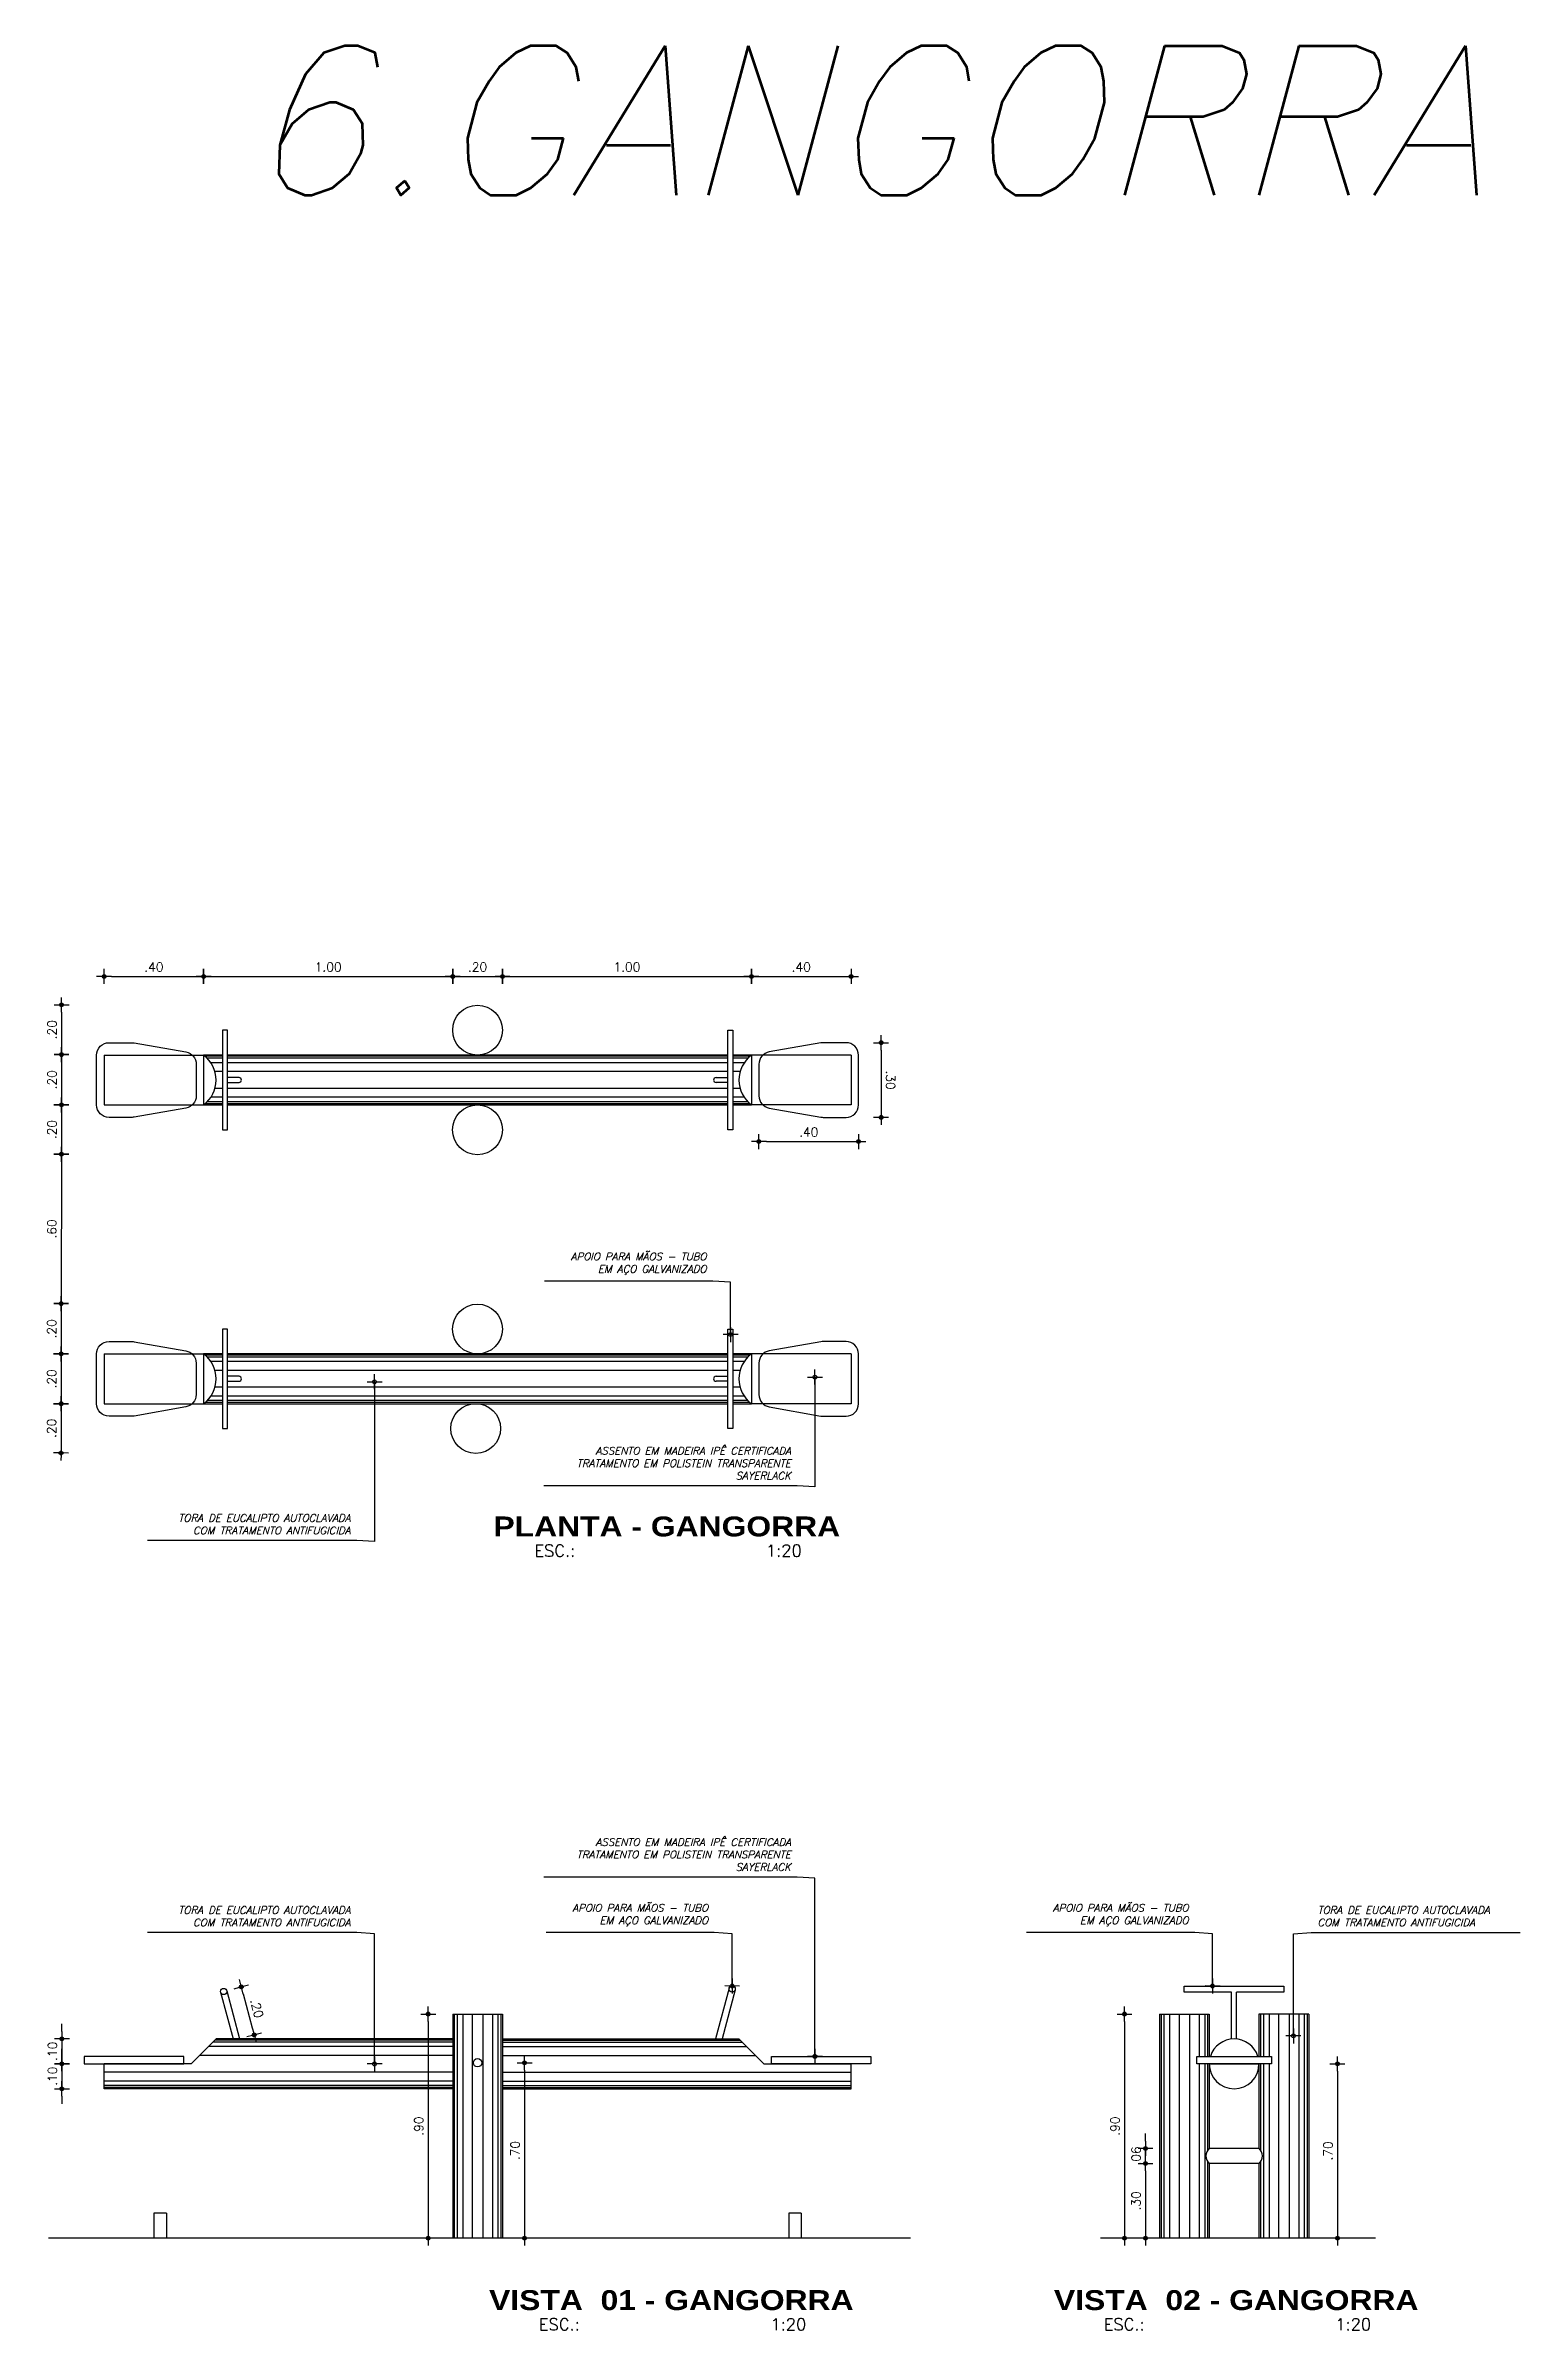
# Model space of a CAD drawing. Header units: millimetres. Extents: x 490 to 675, y -160 to -87.
# Drawn here: x 608.89 to 614.81, y -150.52 to -141.35 of the extents above; entities that cross this region are included whole.
import ezdxf
from ezdxf.enums import TextEntityAlignment as Align

# ---------------------------------------------------------------- set-up
doc = ezdxf.new("R2010")
doc.units = ezdxf.units.MM
doc.header["$LTSCALE"] = 2.5
doc.linetypes.add('DASHED2', pattern=[0.375, 0.25, -0.125])
for name, color, linetype in [('ARQ_COTAS', 1, 'Continuous'), ('ARQ_ESTRUTURA', 6, 'Continuous'), ('ARQ_HAT', 8, 'Continuous'), ('ARQ_PROJEÇÃO', 8, 'DASHED2'), ('ARQ_VISTA01', 7, 'Continuous'), ('ARQ_VISTA02', 2, 'Continuous'), ('COTAS', 1, 'Continuous'), ('TITULO', 2, 'Continuous'), ('UR_VISTA2', 2, 'Continuous')]:
    doc.layers.add(name, color=color, linetype=linetype)
doc.styles.add('COTA20', font='ROMANS.SHX')
doc.styles.add('COTA200', font='ROMANS.SHX')
doc.styles.add('ROMANS', font='romans', dxfattribs={"oblique": 15})
doc.styles.add('TIT200', font='')
doc.styles.get('TIT200').set_extended_font_data('Arial Black')
doc.dimstyles.new('Cota20', dxfattribs={"dimscale": 0, "dimtxt": 0.04, "dimasz": 0.03, "dimexe": 0.05, "dimexo": 0.2, "dimgap": 0.025, "dimtad": 1, "dimlfac": -1, "dimzin": 4, "dimdsep": 46, "dimtxsty": 'ROMANS', "dimblk": 'ARCHTICK', "dimcen": 0.075, "dimclrd": 256, "dimclre": 8, "dimclrt": 2, "dimadec": 0, "dimazin": 0, "dimtfac": 1.2, "dimtix": 1, "dimtmove": 2, "dimatfit": 3, "dimldrblk": 'DOT', "dimfxl": 0.2, "dimfxlon": 1, "dimtvp": 2, "dimtolj": 1, "dimtzin": 4, "dimarcsym": 0})
doc.dimstyles.new('COTA20$0', dxfattribs={"dimtxt": 0.036, "dimasz": 0.03, "dimexe": 0.05, "dimexo": 0.95, "dimgap": 0.02, "dimtad": 1, "dimzin": 4, "dimdsep": 46, "dimtxsty": 'COTA20', "dimblk": 'bola', "dimcen": 0.1, "dimdle": 0.05, "dimse1": 1, "dimse2": 1, "dimclrd": 256, "dimclre": 256, "dimclrt": 2, "dimadec": 0, "dimazin": 0, "dimtfac": 1, "dimtix": 1, "dimtmove": 2, "dimatfit": 3, "dimldrblk": 'USERTICK', "dimfxl": 1, "dimtvp": 3.125, "dimtolj": 1, "dimtzin": 4, "dimarcsym": 0})

msp = doc.modelspace()

# ---------------------------------------------------------------- texts
at = {"layer": 'ARQ_COTAS', "color": 4, "insert": (614.6588, -141.9491), "char_height": 0.6, "attachment_point": 9, "style": 'ROMANS'}
msp.add_mtext('6.GANGORRA', dxfattribs=at)
at = {"layer": 'ARQ_COTAS', "color": 2, "char_height": 0.03, "style": 'ROMANS'}
for s, insert, attachment_point in [('APOIO PARA MÃOS - TUBO\\P EM AÇO GALVANIZADO', (611.5401, -146.285), 9), ('ASSENTO EM MADEIRA IPÊ CERTIFICADA\\PTRATAMENTO EM POLISTEIN TRANSPARENTE \\PSAYERLACK', (611.8792, -147.1067), 9), ('TORA DE EUCALIPTO AUTOCLAVADA\\PCOM TRATAMENTO ANTIFUGICIDA', (610.1103, -147.3263), 9), ('ASSENTO EM MADEIRA IPÊ CERTIFICADA\\PTRATAMENTO EM POLISTEIN TRANSPARENTE \\PSAYERLACK', (611.8792, -148.6781), 9), ('APOIO PARA MÃOS - TUBO\\P EM AÇO GALVANIZADO', (611.5466, -148.9008), 9), ('APOIO PARA MÃOS - TUBO\\P EM AÇO GALVANIZADO', (613.4762, -148.9008), 9), ('TORA DE EUCALIPTO AUTOCLAVADA\\PCOM TRATAMENTO ANTIFUGICIDA', (610.1103, -148.9008), 9), ('TORA DE EUCALIPTO AUTOCLAVADA\\PCOM TRATAMENTO ANTIFUGICIDA', (613.9941, -148.9008), 7)]:
    msp.add_mtext(s, dxfattribs=dict(at, insert=insert, attachment_point=attachment_point))
at = {"layer": 'TITULO'}
for s, height, style, p in [('PLANTA - GANGORRA', 0.08, 'TIT200', (611.3807, -147.2954)), ('ESC.:                     1:20', 0.048, 'COTA200', (611.3857, -147.3926)), ('VISTA  01 - GANGORRA', 0.08, 'TIT200', (611.3989, -150.4022)), ('VISTA  02 - GANGORRA', 0.08, 'TIT200', (613.6677, -150.4022)), ('ESC.:                     1:20', 0.048, 'COTA200', (611.4038, -150.4994)), ('ESC.:                     1:20', 0.048, 'COTA200', (613.6726, -150.4994))]:
    msp.add_text(s, height=height, dxfattribs=dict(at, style=style)).set_placement(p, align=Align.MIDDLE_CENTER)

# ---------------------------------------------------------------- blocks, each defined once
blk = doc.blocks.new('bola')
blk.add_hatch(color=0).paths.add_polyline_path([(-0.25, 0, 1), (0.25, 0, 1)])
at = {"color": 0}
for p, q in [((-1, 0), (-0.25, 0)), ((0, 1), (0, 0.25)), ((0.25, 0), (1, 0)), ((0, -0.25), (0, -1))]:
    blk.add_line(p, q, dxfattribs=at)
blk.add_circle((0, 0), 0.25, dxfattribs=at)
blk = doc.blocks.new('*D529')
at = {"layer": 'COTAS', "lineweight": -2}
blk.add_line((608.9496, -145.2307), (608.9495, -145.3707), dxfattribs=at)
at = {"layer": 'DEFPOINTS', "color": 0}
for p in [(610.6207, -145.2027), (608.9494, -145.4007), (610.6205, -145.4027)]:
    blk.add_point(p, dxfattribs=at)
at = {"layer": 'COTAS', "lineweight": -2, "xscale": 0.03, "yscale": 0.03, "zscale": 0.03}
for p, rotation in [((608.9497, -145.2007), 89.93104486358007), ((608.9494, -145.4007), 269.9310448635801)]:
    blk.add_blockref('bola', p, dxfattribs=dict(at, rotation=rotation))
at = {"layer": 'COTAS', "color": 2, "insert": (608.9115, -145.3007), "char_height": 0.036, "attachment_point": 5, "rotation": 89.93104, "style": 'COTA20'}
blk.add_mtext('\\A1;.20', dxfattribs=at)
blk = doc.blocks.new('USERTICK')
at = {"color": 0}
for p, q in [((-1, 0), (1, 0)), ((0, 1), (0, -1))]:
    blk.add_line(p, q, dxfattribs=at)
blk.add_circle((0, 0), 0.25, dxfattribs=at)
blk = doc.blocks.new('*D508')
at = {"layer": 'COTAS', "lineweight": -2}
blk.add_line((608.9494, -145.4307), (608.9492, -145.5725), dxfattribs=at)
at = {"layer": 'DEFPOINTS', "color": 0}
for p in [(610.6205, -145.4027), (608.9492, -145.6025), (609.1207, -145.6027)]:
    blk.add_point(p, dxfattribs=at)
at = {"layer": 'COTAS', "lineweight": -2, "xscale": 0.03, "yscale": 0.03, "zscale": 0.03}
for p, rotation in [((608.9494, -145.4007), 89.93104486356977), ((608.9492, -145.6025), 269.9310448635698)]:
    blk.add_blockref('bola', p, dxfattribs=dict(at, rotation=rotation))
at = {"layer": 'COTAS', "color": 2, "insert": (608.9113, -145.5016), "char_height": 0.036, "attachment_point": 5, "rotation": 89.93104, "style": 'COTA20'}
blk.add_mtext('\\A1;.20', dxfattribs=at)
blk = doc.blocks.new('*D509')
at = {"layer": 'COTAS', "lineweight": -2}
blk.add_line((608.9491, -145.6325), (608.949, -145.7707), dxfattribs=at)
at = {"layer": 'DEFPOINTS', "color": 0}
for p in [(609.1207, -145.6027), (608.9489, -145.8007), (610.6205, -145.8027)]:
    blk.add_point(p, dxfattribs=at)
at = {"layer": 'COTAS', "lineweight": -2, "xscale": 0.03, "yscale": 0.03, "zscale": 0.03}
for p, rotation in [((608.9492, -145.6025), 89.93104486356977), ((608.9489, -145.8007), 269.9310448635698)]:
    blk.add_blockref('bola', p, dxfattribs=dict(at, rotation=rotation))
at = {"layer": 'COTAS', "color": 2, "insert": (608.9111, -145.7016), "char_height": 0.036, "attachment_point": 5, "rotation": 89.93104, "style": 'COTA20'}
blk.add_mtext('\\A1;.20', dxfattribs=at)
blk = doc.blocks.new('*D510')
at = {"layer": 'COTAS', "lineweight": -2}
blk.add_line((608.9489, -145.8307), (608.9483, -146.3707), dxfattribs=at)
at = {"layer": 'DEFPOINTS', "color": 0}
for p in [(610.6205, -145.8027), (608.9482, -146.4007), (610.6205, -146.4027)]:
    blk.add_point(p, dxfattribs=at)
at = {"layer": 'COTAS', "lineweight": -2, "xscale": 0.03, "yscale": 0.03, "zscale": 0.03}
for p, rotation in [((608.9489, -145.8007), 89.93104486356977), ((608.9482, -146.4007), 269.9310448635698)]:
    blk.add_blockref('bola', p, dxfattribs=dict(at, rotation=rotation))
at = {"layer": 'COTAS', "color": 2, "insert": (608.9106, -146.1007), "char_height": 0.036, "attachment_point": 5, "rotation": 89.93104, "style": 'COTA20'}
blk.add_mtext('\\A1;.60', dxfattribs=at)
blk = doc.blocks.new('*D511')
at = {"layer": 'COTAS', "lineweight": -2}
blk.add_line((608.9482, -146.4307), (608.948, -146.5725), dxfattribs=at)
at = {"layer": 'DEFPOINTS', "color": 0}
for p in [(610.6205, -146.4027), (608.948, -146.6025), (609.1207, -146.6027)]:
    blk.add_point(p, dxfattribs=at)
at = {"layer": 'COTAS', "lineweight": -2, "xscale": 0.03, "yscale": 0.03, "zscale": 0.03}
for p, rotation in [((608.9482, -146.4007), 89.93104486356977), ((608.948, -146.6025), 269.9310448635698)]:
    blk.add_blockref('bola', p, dxfattribs=dict(at, rotation=rotation))
at = {"layer": 'COTAS', "color": 2, "insert": (608.9101, -146.5016), "char_height": 0.036, "attachment_point": 5, "rotation": 89.93104, "style": 'COTA20'}
blk.add_mtext('\\A1;.20', dxfattribs=at)
blk = doc.blocks.new('*D507')
at = {"layer": 'COTAS', "lineweight": -2}
blk.add_line((608.9479, -146.6325), (608.9478, -146.7725), dxfattribs=at)
at = {"layer": 'DEFPOINTS', "color": 0}
for p in [(609.1207, -146.6027), (608.9477, -146.8025), (609.1207, -146.8027)]:
    blk.add_point(p, dxfattribs=at)
at = {"layer": 'COTAS', "lineweight": -2, "xscale": 0.03, "yscale": 0.03, "zscale": 0.03}
for p, rotation in [((608.948, -146.6025), 89.93104486356977), ((608.9477, -146.8025), 269.9310448635698)]:
    blk.add_blockref('bola', p, dxfattribs=dict(at, rotation=rotation))
at = {"layer": 'COTAS', "color": 2, "insert": (608.9099, -146.7025), "char_height": 0.036, "attachment_point": 5, "rotation": 89.93104, "style": 'COTA20'}
blk.add_mtext('\\A1;.20', dxfattribs=at)
blk = doc.blocks.new('*D512')
at = {"layer": 'COTAS', "lineweight": -2}
blk.add_line((608.9477, -146.8325), (608.9475, -146.9704), dxfattribs=at)
at = {"layer": 'DEFPOINTS', "color": 0}
for p in [(609.1207, -146.8027), (608.9475, -147.0004), (610.6132, -147.0024)]:
    blk.add_point(p, dxfattribs=at)
at = {"layer": 'COTAS', "lineweight": -2, "xscale": 0.03, "yscale": 0.03, "zscale": 0.03}
for p, rotation in [((608.9477, -146.8025), 89.93104486356977), ((608.9475, -147.0004), 269.9310448635698)]:
    blk.add_blockref('bola', p, dxfattribs=dict(at, rotation=rotation))
at = {"layer": 'COTAS', "color": 2, "insert": (608.9096, -146.9014), "char_height": 0.036, "attachment_point": 5, "rotation": 89.93104, "style": 'COTA20'}
blk.add_mtext('\\A1;.20', dxfattribs=at)
blk = doc.blocks.new('*D513')
at = {"layer": 'COTAS', "lineweight": -2}
blk.add_line((609.1507, -145.0867), (609.4905, -145.0867), dxfattribs=at)
at = {"layer": 'DEFPOINTS', "color": 0}
for p in [(609.5205, -145.0867), (609.1207, -145.4027), (609.5205, -145.4027)]:
    blk.add_point(p, dxfattribs=at)
at = {"layer": 'COTAS', "lineweight": -2, "xscale": 0.03, "yscale": 0.03, "zscale": 0.03}
for p, rotation in [((609.1207, -145.0867), 180.0001287531918), ((609.5205, -145.0867), 0.0001287531917822287)]:
    blk.add_blockref('bola', p, dxfattribs=dict(at, rotation=rotation))
at = {"layer": 'COTAS', "color": 2, "insert": (609.3206, -145.0487), "char_height": 0.036, "attachment_point": 5, "rotation": 0.00013, "style": 'COTA20'}
blk.add_mtext('\\A1;.40', dxfattribs=at)
blk = doc.blocks.new('*D514')
at = {"layer": 'COTAS', "lineweight": -2}
blk.add_line((609.5505, -145.0867), (610.4907, -145.0867), dxfattribs=at)
at = {"layer": 'DEFPOINTS', "color": 0}
for p in [(610.5207, -145.0867), (610.5207, -145.3027), (609.5205, -145.4027)]:
    blk.add_point(p, dxfattribs=at)
at = {"layer": 'COTAS', "lineweight": -2, "xscale": 0.03, "yscale": 0.03, "zscale": 0.03}
for p, rotation in [((609.5205, -145.0867), 180.0001287531982), ((610.5207, -145.0867), 0.0001287531981942269)]:
    blk.add_blockref('bola', p, dxfattribs=dict(at, rotation=rotation))
at = {"layer": 'COTAS', "color": 2, "insert": (610.0206, -145.0487), "char_height": 0.036, "attachment_point": 5, "rotation": 0.00013, "style": 'COTA20'}
blk.add_mtext('\\A1;1.00', dxfattribs=at)
blk = doc.blocks.new('*D515')
at = {"layer": 'COTAS', "lineweight": -2}
blk.add_line((610.5507, -145.0867), (610.6907, -145.0867), dxfattribs=at)
at = {"layer": 'DEFPOINTS', "color": 0}
for p in [(610.7207, -145.0867), (610.5207, -145.3027), (610.7207, -145.3027)]:
    blk.add_point(p, dxfattribs=at)
at = {"layer": 'COTAS', "lineweight": -2, "xscale": 0.03, "yscale": 0.03, "zscale": 0.03}
for p, rotation in [((610.5207, -145.0867), 180.0001287531982), ((610.7207, -145.0867), 0.0001287531981942269)]:
    blk.add_blockref('bola', p, dxfattribs=dict(at, rotation=rotation))
at = {"layer": 'COTAS', "color": 2, "insert": (610.6207, -145.0487), "char_height": 0.036, "attachment_point": 5, "rotation": 0.00013, "style": 'COTA20'}
blk.add_mtext('\\A1;.20', dxfattribs=at)
blk = doc.blocks.new('*D516')
at = {"layer": 'COTAS', "lineweight": -2}
blk.add_line((610.7507, -145.0867), (611.6905, -145.0867), dxfattribs=at)
at = {"layer": 'DEFPOINTS', "color": 0}
for p in [(611.7205, -145.0867), (610.7207, -145.3027), (611.7205, -145.4027)]:
    blk.add_point(p, dxfattribs=at)
at = {"layer": 'COTAS', "lineweight": -2, "xscale": 0.03, "yscale": 0.03, "zscale": 0.03}
for p, rotation in [((610.7207, -145.0867), 180.0001287531982), ((611.7205, -145.0867), 0.0001287531981942269)]:
    blk.add_blockref('bola', p, dxfattribs=dict(at, rotation=rotation))
at = {"layer": 'COTAS', "color": 2, "insert": (611.2206, -145.0487), "char_height": 0.036, "attachment_point": 5, "rotation": 0.00013, "style": 'COTA20'}
blk.add_mtext('\\A1;1.00', dxfattribs=at)
blk = doc.blocks.new('*D517')
at = {"layer": 'COTAS', "lineweight": -2}
blk.add_line((611.7505, -145.0867), (612.0907, -145.0867), dxfattribs=at)
at = {"layer": 'DEFPOINTS', "color": 0}
for p in [(612.1207, -145.0867), (611.7205, -145.4027), (612.1207, -145.4027)]:
    blk.add_point(p, dxfattribs=at)
at = {"layer": 'COTAS', "lineweight": -2, "xscale": 0.03, "yscale": 0.03, "zscale": 0.03}
for p, rotation in [((611.7205, -145.0867), 180.0001287531982), ((612.1207, -145.0867), 0.0001287531981942269)]:
    blk.add_blockref('bola', p, dxfattribs=dict(at, rotation=rotation))
at = {"layer": 'COTAS', "color": 2, "insert": (611.9206, -145.0487), "char_height": 0.036, "attachment_point": 5, "rotation": 0.00013, "style": 'COTA20'}
blk.add_mtext('\\A1;.40', dxfattribs=at)
blk = doc.blocks.new('*D518')
at = {"layer": 'COTAS', "lineweight": -2}
blk.add_line((611.7807, -145.7497), (612.1207, -145.7497), dxfattribs=at)
at = {"layer": 'DEFPOINTS', "color": 0}
for p in [(611.7507, -145.5027), (612.1507, -145.5027), (612.1507, -145.7497)]:
    blk.add_point(p, dxfattribs=at)
at = {"layer": 'COTAS', "lineweight": -2, "xscale": 0.03, "yscale": 0.03, "zscale": 0.03, "rotation": 180}
blk.add_blockref('bola', (611.7507, -145.7497), dxfattribs=at)
at = {"layer": 'COTAS', "lineweight": -2, "xscale": 0.03, "yscale": 0.03, "zscale": 0.03}
blk.add_blockref('bola', (612.1507, -145.7497), dxfattribs=at)
at = {"layer": 'COTAS', "color": 2, "insert": (611.9507, -145.7117), "char_height": 0.036, "attachment_point": 5, "style": 'COTA20'}
blk.add_mtext('\\A1;.40', dxfattribs=at)
blk = doc.blocks.new('*D519')
at = {"layer": 'COTAS', "lineweight": -2}
blk.add_line((612.2413, -145.3827), (612.2413, -145.6227), dxfattribs=at)
at = {"layer": 'DEFPOINTS', "color": 0}
for p in [(612.0546, -145.3527), (612.0546, -145.6527), (612.2413, -145.6527)]:
    blk.add_point(p, dxfattribs=at)
at = {"layer": 'COTAS', "lineweight": -2, "xscale": 0.03, "yscale": 0.03, "zscale": 0.03}
for p, rotation in [((612.2413, -145.3527), 90.0001287533806), ((612.2413, -145.6527), 270.0001287533806)]:
    blk.add_blockref('bola', p, dxfattribs=dict(at, rotation=rotation))
at = {"layer": 'COTAS', "color": 2, "insert": (612.2793, -145.5027), "char_height": 0.036, "attachment_point": 5, "rotation": 270.00013, "style": 'COTA20'}
blk.add_mtext('\\A1;.30', dxfattribs=at)
blk = doc.blocks.new('*D520')
at = {"layer": 'COTAS', "lineweight": -2}
for p, q in [((608.9512, -149.3233), (608.9512, -149.2933)), ((608.9512, -149.3533), (608.9512, -149.4533)), ((608.9512, -149.4833), (608.9512, -149.5133))]:
    blk.add_line(p, q, dxfattribs=at)
at = {"layer": 'DEFPOINTS', "color": 0}
for p in [(609.5707, -149.3533), (608.9512, -149.4533), (609.4707, -149.4533)]:
    blk.add_point(p, dxfattribs=at)
at = {"layer": 'COTAS', "lineweight": -2, "xscale": 0.03, "yscale": 0.03, "zscale": 0.03}
for p, rotation in [((608.9512, -149.3533), 270), ((608.9512, -149.4533), 90)]:
    blk.add_blockref('bola', p, dxfattribs=dict(at, rotation=rotation))
at = {"layer": 'COTAS', "color": 2, "insert": (608.9132, -149.4033), "char_height": 0.036, "attachment_point": 5, "rotation": 90, "style": 'COTA20'}
blk.add_mtext('\\A1;.10', dxfattribs=at)
blk = doc.blocks.new('*D521')
at = {"layer": 'COTAS', "lineweight": -2}
for p, q in [((608.9512, -149.4233), (608.9512, -149.3933)), ((608.9512, -149.4533), (608.9512, -149.5533)), ((608.9512, -149.5833), (608.9512, -149.6133))]:
    blk.add_line(p, q, dxfattribs=at)
at = {"layer": 'DEFPOINTS', "color": 0}
for p in [(609.4707, -149.4533), (608.9512, -149.5533), (609.1207, -149.5533)]:
    blk.add_point(p, dxfattribs=at)
at = {"layer": 'COTAS', "lineweight": -2, "xscale": 0.03, "yscale": 0.03, "zscale": 0.03}
for p, rotation in [((608.9512, -149.4533), 270), ((608.9512, -149.5533), 90)]:
    blk.add_blockref('bola', p, dxfattribs=dict(at, rotation=rotation))
at = {"layer": 'COTAS', "color": 2, "insert": (608.9132, -149.5033), "char_height": 0.036, "attachment_point": 5, "rotation": 90, "style": 'COTA20'}
blk.add_mtext('\\A1;.10', dxfattribs=at)
blk = doc.blocks.new('*D522')
at = {"layer": 'COTAS', "lineweight": -2}
blk.add_line((609.6794, -149.1729), (609.7157, -149.3086), dxfattribs=at)
at = {"layer": 'DEFPOINTS', "color": 0}
for p in [(609.6129, -149.1597), (609.6648, -149.3533), (609.7235, -149.3375)]:
    blk.add_point(p, dxfattribs=at)
at = {"layer": 'COTAS', "lineweight": -2, "xscale": 0.03, "yscale": 0.03, "zscale": 0.03}
for p, rotation in [((609.6716, -149.144), 105.0000000000553), ((609.7235, -149.3375), 285.0000000000554)]:
    blk.add_blockref('bola', p, dxfattribs=dict(at, rotation=rotation))
at = {"layer": 'COTAS', "color": 2, "insert": (609.7343, -149.2309), "char_height": 0.036, "attachment_point": 5, "rotation": 285, "style": 'COTA20'}
blk.add_mtext('\\A1;.20', dxfattribs=at)
blk = doc.blocks.new('*D523')
at = {"layer": 'COTAS', "lineweight": -2}
blk.add_line((614.0744, -149.4833), (614.0744, -150.1233), dxfattribs=at)
at = {"layer": 'DEFPOINTS', "color": 0}
for p in [(613.6593, -149.4533), (613.6593, -150.1533), (614.0744, -150.1533)]:
    blk.add_point(p, dxfattribs=at)
at = {"layer": 'COTAS', "lineweight": -2, "xscale": 0.03, "yscale": 0.03, "zscale": 0.03}
for p, rotation in [((614.0744, -149.4533), 90), ((614.0744, -150.1533), 270)]:
    blk.add_blockref('bola', p, dxfattribs=dict(at, rotation=rotation))
at = {"layer": 'COTAS', "color": 2, "insert": (614.0364, -149.8033), "char_height": 0.036, "attachment_point": 5, "rotation": 90, "style": 'COTA20'}
blk.add_mtext('\\A1;.70', dxfattribs=at)
blk = doc.blocks.new('*D524')
at = {"layer": 'COTAS', "lineweight": -2}
blk.add_line((613.2191, -149.2833), (613.2191, -150.1233), dxfattribs=at)
at = {"layer": 'DEFPOINTS', "color": 0}
for p in [(613.3593, -149.2533), (613.2191, -150.1533), (613.3593, -150.1533)]:
    blk.add_point(p, dxfattribs=at)
at = {"layer": 'COTAS', "lineweight": -2, "xscale": 0.03, "yscale": 0.03, "zscale": 0.03}
for p, rotation in [((613.2191, -149.2533), 90), ((613.2191, -150.1533), 270)]:
    blk.add_blockref('bola', p, dxfattribs=dict(at, rotation=rotation))
at = {"layer": 'COTAS', "color": 2, "insert": (613.1811, -149.7033), "char_height": 0.036, "attachment_point": 5, "rotation": 90, "style": 'COTA20'}
blk.add_mtext('\\A1;.90', dxfattribs=at)
blk = doc.blocks.new('*D525')
at = {"layer": 'COTAS', "lineweight": -2}
blk.add_line((610.4224, -149.2833), (610.4224, -150.1233), dxfattribs=at)
at = {"layer": 'DEFPOINTS', "color": 0}
for p in [(610.5207, -149.2533), (610.4224, -150.1533), (610.5207, -150.1533)]:
    blk.add_point(p, dxfattribs=at)
at = {"layer": 'COTAS', "lineweight": -2, "xscale": 0.03, "yscale": 0.03, "zscale": 0.03}
for p, rotation in [((610.4224, -149.2533), 90), ((610.4224, -150.1533), 270)]:
    blk.add_blockref('bola', p, dxfattribs=dict(at, rotation=rotation))
at = {"layer": 'COTAS', "color": 2, "insert": (610.3844, -149.7033), "char_height": 0.036, "attachment_point": 5, "rotation": 90, "style": 'COTA20'}
blk.add_mtext('\\A1;.90', dxfattribs=at)
blk = doc.blocks.new('DOT')
for p, q in [((-1, 0), (1, 0)), ((0, 1), (0, -1))]:
    blk.add_line(p, q)
blk.add_circle((0, 0), 0.25)
blk = doc.blocks.new('*D526')
at = {"layer": 'COTAS', "lineweight": -2}
blk.add_line((613.3035, -149.8833), (613.3035, -150.1233), dxfattribs=at)
at = {"layer": 'DEFPOINTS', "color": 0}
for p in [(613.6593, -149.8533), (613.3035, -150.1533), (613.6751, -150.1533)]:
    blk.add_point(p, dxfattribs=at)
at = {"layer": 'COTAS', "lineweight": -2, "xscale": 0.03, "yscale": 0.03, "zscale": 0.03}
for p, rotation in [((613.3035, -149.8533), 90), ((613.3035, -150.1533), 270)]:
    blk.add_blockref('bola', p, dxfattribs=dict(at, rotation=rotation))
at = {"layer": 'COTAS', "color": 2, "insert": (613.2655, -150.0033), "char_height": 0.036, "attachment_point": 5, "rotation": 90, "style": 'COTA20'}
blk.add_mtext('\\A1;.30', dxfattribs=at)
blk = doc.blocks.new('*D527')
at = {"layer": 'COTAS', "lineweight": -2}
for p, q in [((613.3035, -149.7633), (613.3035, -149.7333)), ((613.3035, -149.8533), (613.3035, -149.7933)), ((613.3035, -149.8833), (613.3035, -149.9133))]:
    blk.add_line(p, q, dxfattribs=at)
at = {"layer": 'DEFPOINTS', "color": 0}
for p in [(613.3035, -149.7933), (613.5593, -149.7933), (613.5593, -149.8533)]:
    blk.add_point(p, dxfattribs=at)
at = {"layer": 'COTAS', "lineweight": -2, "xscale": 0.03, "yscale": 0.03, "zscale": 0.03}
for p, rotation in [((613.3035, -149.7933), 270), ((613.3035, -149.8533), 90)]:
    blk.add_blockref('bola', p, dxfattribs=dict(at, rotation=rotation))
at = {"layer": 'COTAS', "color": 2, "insert": (613.2655, -149.8233), "char_height": 0.036, "attachment_point": 5, "rotation": 90, "style": 'COTA20'}
blk.add_mtext('\\A1;.06', dxfattribs=at)
blk = doc.blocks.new('*D528')
at = {"layer": 'COTAS', "lineweight": -2}
blk.add_line((610.8095, -149.4791), (610.8095, -150.1233), dxfattribs=at)
at = {"layer": 'DEFPOINTS', "color": 0}
for p in [(610.6207, -149.4491), (610.6207, -150.1533), (610.8095, -150.1533)]:
    blk.add_point(p, dxfattribs=at)
at = {"layer": 'COTAS', "lineweight": -2, "xscale": 0.03, "yscale": 0.03, "zscale": 0.03}
for p, rotation in [((610.8095, -149.4491), 90), ((610.8095, -150.1533), 270)]:
    blk.add_blockref('bola', p, dxfattribs=dict(at, rotation=rotation))
at = {"layer": 'COTAS', "color": 2, "insert": (610.7715, -149.8012), "char_height": 0.036, "attachment_point": 5, "rotation": 90, "style": 'COTA20'}
blk.add_mtext('\\A1;.70', dxfattribs=at)

# ---------------------------------------------------------------- dimensions: what is measured, and where the dimension line sits
at = {"layer": 'COTAS'}
for p1, p2, distance, picture, middle in [((609.1207, -145.4027), (609.5205, -145.4027), 0.316, '*D513', (609.3206, -145.0487)), ((610.6207, -145.2027), (610.6205, -145.4027), -1.6711, '*D529', (608.9115, -145.3007)), ((612.0546, -145.3527), (612.0546, -145.6527), 0.1867, '*D519', (612.2793, -145.5027)), ((611.7507, -145.5027), (612.1507, -145.5027), -0.247, '*D518', (611.9507, -145.7117)), ((609.6129, -149.1597), (609.6648, -149.3533), 0.0608, '*D522', (609.7343, -149.2309))]:
    dim = msp.add_aligned_dim(p1=p1, p2=p2, distance=distance, dimstyle='COTA20$0', dxfattribs=at)
    dim.commit()
    dim.dimension.update_dxf_attribs({"geometry": picture, "text_midpoint": middle})
for base, p1, p2, angle, picture, middle in [((610.5207, -145.0867), (609.5205, -145.4027), (610.5207, -145.3027), 180.00013, '*D514', (610.0206, -145.0487)), ((610.7207, -145.0867), (610.5207, -145.3027), (610.7207, -145.3027), 180.00013, '*D515', (610.6207, -145.0487)), ((611.7205, -145.0867), (610.7207, -145.3027), (611.7205, -145.4027), 180.00013, '*D516', (611.2206, -145.0487)), ((612.1207, -145.0867), (611.7205, -145.4027), (612.1207, -145.4027), 180.00013, '*D517', (611.9206, -145.0487)), ((608.9492, -145.6025), (610.6205, -145.4027), (609.1207, -145.6027), 89.93104, '*D508', (608.9113, -145.5016)), ((608.9489, -145.8007), (609.1207, -145.6027), (610.6205, -145.8027), 89.93104, '*D509', (608.9111, -145.7016)), ((608.9482, -146.4007), (610.6205, -145.8027), (610.6205, -146.4027), 89.93104, '*D510', (608.9106, -146.1007)), ((608.948, -146.6025), (610.6205, -146.4027), (609.1207, -146.6027), 89.93104, '*D511', (608.9101, -146.5016)), ((608.9477, -146.8025), (609.1207, -146.6027), (609.1207, -146.8027), 89.93104, '*D507', (608.9099, -146.7025)), ((608.9475, -147.0004), (609.1207, -146.8027), (610.6132, -147.0024), 89.93104, '*D512', (608.9096, -146.9014)), ((610.4224, -150.1533), (610.5207, -149.2533), (610.5207, -150.1533), 90, '*D525', (610.3844, -149.7033)), ((613.2191, -150.1533), (613.3593, -149.2533), (613.3593, -150.1533), 90, '*D524', (613.1811, -149.7033)), ((608.9512, -149.4533), (609.5707, -149.3533), (609.4707, -149.4533), 90, '*D520', (608.9132, -149.4033)), ((608.9512, -149.5533), (609.4707, -149.4533), (609.1207, -149.5533), 90, '*D521', (608.9132, -149.5033)), ((610.8095, -150.1533), (610.6207, -149.4491), (610.6207, -150.1533), 90, '*D528', (610.7715, -149.8012)), ((614.0744, -150.1533), (613.6593, -149.4533), (613.6593, -150.1533), 90, '*D523', (614.0364, -149.8033)), ((613.3035, -149.7933), (613.5593, -149.8533), (613.5593, -149.7933), 90, '*D527', (613.2655, -149.8233)), ((613.3035, -150.1533), (613.6593, -149.8533), (613.6751, -150.1533), 90, '*D526', (613.2655, -150.0033))]:
    dim = msp.add_linear_dim(base=base, p1=p1, p2=p2, angle=angle, dimstyle='COTA20$0', dxfattribs=at)
    dim.commit()
    dim.dimension.update_dxf_attribs({"geometry": picture, "text_midpoint": middle})

# ---------------------------------------------------------------- linework, layer by layer
at = {"layer": 'ARQ_ESTRUTURA'}
for p, q in [((612.359, -150.1533), (608.8971, -150.1533)), ((614.227, -150.1533), (613.1231, -150.1533))]:
    msp.add_line(p, q, dxfattribs=at)
at = {"layer": 'ARQ_HAT'}
for p, q in [((609.596, -145.4072), (609.5261, -145.4072)), ((611.6255, -145.4072), (609.616, -145.4072)), ((611.7148, -145.4072), (611.6455, -145.4072)), ((609.596, -145.4152), (609.5348, -145.4152)), ((609.596, -145.4333), (609.5496, -145.4333)), ((609.596, -145.469), (609.566, -145.469)), ((611.6255, -145.4152), (609.616, -145.4152)), ((611.6255, -145.4333), (609.616, -145.4333)), ((611.6255, -145.469), (609.616, -145.469)), ((611.7061, -145.4152), (611.6455, -145.4152)), ((611.6914, -145.4333), (611.6455, -145.4333)), ((611.675, -145.469), (611.6455, -145.469)), ((609.596, -145.5902), (609.5348, -145.5902)), ((609.596, -145.5721), (609.5496, -145.5721)), ((609.596, -145.5364), (609.566, -145.5364)), ((611.6255, -145.5364), (609.616, -145.5364)), ((611.6255, -145.5721), (609.616, -145.5721)), ((611.6255, -145.5902), (609.616, -145.5902)), ((611.675, -145.5364), (611.6455, -145.5364)), ((611.6914, -145.5721), (611.6455, -145.5721)), ((611.7061, -145.5902), (611.6455, -145.5902)), ((609.596, -145.5982), (609.5261, -145.5982)), ((611.6255, -145.5982), (609.616, -145.5982)), ((611.7148, -145.5982), (611.6455, -145.5982)), ((609.596, -146.6072), (609.5261, -146.6072)), ((609.596, -146.6152), (609.5348, -146.6152)), ((609.596, -146.6333), (609.5496, -146.6333)), ((609.596, -146.669), (609.566, -146.669)), ((611.6255, -146.6072), (609.616, -146.6072)), ((611.6255, -146.6152), (609.616, -146.6152)), ((611.6255, -146.6333), (609.616, -146.6333)), ((611.6255, -146.669), (609.616, -146.669)), ((611.7148, -146.6072), (611.6455, -146.6072)), ((611.7061, -146.6152), (611.6455, -146.6152)), ((611.6914, -146.6333), (611.6455, -146.6333)), ((611.675, -146.669), (611.6455, -146.669)), ((609.596, -146.7721), (609.5496, -146.7721)), ((609.596, -146.7364), (609.566, -146.7364)), ((611.6255, -146.7364), (609.616, -146.7364)), ((611.6255, -146.7721), (609.616, -146.7721)), ((611.675, -146.7364), (611.6455, -146.7364)), ((611.6914, -146.7721), (611.6455, -146.7721)), ((609.596, -146.7982), (609.5262, -146.7982)), ((609.596, -146.7902), (609.5348, -146.7902)), ((611.6255, -146.7902), (609.616, -146.7902)), ((611.6255, -146.7982), (609.616, -146.7982)), ((611.7061, -146.7902), (611.6455, -146.7902)), ((611.7148, -146.7982), (611.6455, -146.7982)), ((610.5272, -149.2533), (610.5272, -150.1533)), ((610.5389, -149.2533), (610.5389, -150.1533)), ((610.561, -149.2533), (610.561, -150.1533)), ((610.5996, -149.2533), (610.5996, -150.1533)), ((610.6419, -149.2533), (610.6419, -150.1533)), ((610.6804, -149.2533), (610.6804, -150.1533)), ((610.7025, -149.2533), (610.7025, -150.1533)), ((610.7143, -149.2533), (610.7143, -150.1533)), ((613.3658, -149.2533), (613.3658, -150.1533)), ((613.3775, -149.2533), (613.3775, -150.1533)), ((613.3996, -149.2533), (613.3996, -150.1533)), ((613.4381, -149.2533), (613.4381, -150.1533)), ((613.4805, -149.2533), (613.4805, -150.1533)), ((613.519, -149.2533), (613.519, -149.4233)), ((613.5411, -149.2533), (613.5411, -149.4233)), ((613.5529, -149.2533), (613.5529, -149.4233)), ((613.7658, -149.2533), (613.7658, -149.4233)), ((613.7775, -149.2533), (613.7775, -149.4233)), ((613.7996, -149.2533), (613.7996, -149.4233)), ((613.8381, -149.2533), (613.8381, -150.1533)), ((613.8805, -149.2533), (613.8805, -150.1533)), ((613.919, -149.2533), (613.919, -150.1533)), ((613.9411, -149.2533), (613.9411, -150.1533)), ((613.9529, -149.2533), (613.9529, -150.1533)), ((610.5207, -149.4196), (609.5044, -149.4196)), ((610.5207, -149.3839), (609.5401, -149.3839)), ((610.5207, -149.3658), (609.5582, -149.3658)), ((610.5207, -149.3578), (609.5663, -149.3578)), ((610.7207, -149.3578), (611.6752, -149.3578)), ((610.7207, -149.3658), (611.6833, -149.3658)), ((610.7207, -149.3839), (611.7014, -149.3839)), ((610.7207, -149.4196), (611.7371, -149.4196)), ((610.5207, -149.4869), (609.1207, -149.4869)), ((610.5207, -149.5226), (609.1207, -149.5226)), ((610.5207, -149.5407), (609.1207, -149.5408)), ((610.7207, -149.4869), (612.1207, -149.4869)), ((610.7207, -149.5226), (612.1207, -149.5226)), ((610.7207, -149.5407), (612.1207, -149.5408)), ((613.519, -149.4533), (613.519, -150.1533)), ((613.5411, -149.4533), (613.5411, -150.1533)), ((613.5529, -149.4533), (613.5529, -149.8004)), ((613.7658, -149.4533), (613.7658, -149.8004)), ((613.7775, -149.4533), (613.7775, -150.1533)), ((613.7996, -149.4533), (613.7996, -150.1533)), ((610.5207, -149.5488), (609.1207, -149.5488)), ((610.7207, -149.5488), (612.1207, -149.5488)), ((613.5529, -149.8461), (613.5529, -150.1533)), ((613.7658, -149.8461), (613.7658, -150.1533))]:
    msp.add_line(p, q, dxfattribs=at)
at = {"layer": 'ARQ_PROJEÇÃO'}
for p, q in [((609.1207, -145.4027), (609.4748, -145.4027)), ((609.1207, -145.4027), (609.1207, -145.6027)), ((612.1207, -145.4027), (611.7667, -145.4027)), ((612.1207, -145.4027), (612.1207, -145.6027)), ((609.1207, -145.6027), (609.4748, -145.6027)), ((612.1207, -145.6027), (611.7667, -145.6027)), ((609.1203, -146.6027), (609.4743, -146.6027)), ((609.1203, -146.6027), (609.1203, -146.8027)), ((612.1207, -146.6027), (611.7667, -146.6027)), ((612.1207, -146.6027), (612.1207, -146.8027)), ((609.1203, -146.8027), (609.4743, -146.8027)), ((612.1207, -146.8027), (611.7667, -146.8027))]:
    msp.add_line(p, q, dxfattribs=at)
at = {"layer": 'ARQ_VISTA01'}
for p, q in [((609.4748, -145.4027), (609.521, -145.4027)), ((609.5205, -145.4027), (609.5205, -145.6027)), ((611.7667, -145.4027), (611.7205, -145.4027)), ((611.7205, -145.4027), (611.7205, -145.6027)), ((609.4748, -145.6027), (609.521, -145.6027)), ((611.7667, -145.6027), (611.7205, -145.6027)), ((609.4743, -146.6027), (609.5205, -146.6027)), ((609.5205, -146.6027), (609.5205, -146.8027)), ((611.7205, -146.6027), (611.7205, -146.8027)), ((611.7667, -146.6027), (611.7205, -146.6027)), ((609.4743, -146.8027), (609.5205, -146.8027)), ((611.7667, -146.8027), (611.7205, -146.8027)), ((613.6493, -149.3538), (613.6493, -149.1658)), ((613.6693, -149.3538), (613.6693, -149.1658)), ((609.3207, -150.0533), (609.3207, -150.1533)), ((609.3707, -150.0533), (609.3207, -150.0533)), ((609.3707, -150.0533), (609.3707, -150.1533)), ((611.8707, -150.0533), (611.8707, -150.1533)), ((611.9207, -150.0533), (611.8707, -150.0533)), ((611.9207, -150.0533), (611.9207, -150.1533))]:
    msp.add_line(p, q, dxfattribs=at)
for points in [[(609.0907, -145.4027, -0.414214), (609.1407, -145.3527), (609.233, -145.3527, -0.04366), (609.2417, -145.3535), (609.4494, -145.3901, -0.36397), (609.4907, -145.4393), (609.4907, -145.5661, -0.36397), (609.4494, -145.6153), (609.2417, -145.6519, -0.043662), (609.233, -145.6527), (609.1407, -145.6527, -0.414213), (609.0907, -145.6027)], [(612.1507, -145.4027, 0.414214), (612.1007, -145.3527), (612.0084, -145.3527, 0.04366), (611.9998, -145.3535), (611.7921, -145.3901, 0.36397), (611.7507, -145.4393), (611.7507, -145.5661, 0.36397), (611.7921, -145.6153), (611.9998, -145.6519, 0.043662), (612.0084, -145.6527), (612.1007, -145.6527, 0.414213), (612.1507, -145.6027)], [(609.0903, -146.6027, -0.414214), (609.1403, -146.5527), (609.2326, -146.5527, -0.04366), (609.2412, -146.5535), (609.4489, -146.5901, -0.36397), (609.4903, -146.6393), (609.4903, -146.7661, -0.36397), (609.4489, -146.8153), (609.2412, -146.852, -0.043662), (609.2326, -146.8527), (609.1403, -146.8527, -0.414213), (609.0903, -146.8027)], [(612.1507, -146.6027, 0.414214), (612.1007, -146.5527), (612.0084, -146.5527, 0.04366), (611.9998, -146.5535), (611.7921, -146.5901, 0.36397), (611.7507, -146.6393), (611.7507, -146.7661, 0.36397), (611.7921, -146.8153), (611.9998, -146.8519, 0.043662), (612.0084, -146.8527), (612.1007, -146.8527, 0.414213), (612.1507, -146.8027)]]:
    msp.add_lwpolyline(points, format="xyb", close=True, dxfattribs=at)
msp.add_lwpolyline([(613.6493, -149.1658), (613.4593, -149.1658), (613.4593, -149.1408), (613.8593, -149.1408), (613.8593, -149.1658), (613.6693, -149.1658)], dxfattribs=at)
for centre, radius, start, end in [((609.4458, -145.5027), 0.1248, 306.7489, 53.25136), ((611.7952, -145.5027), 0.1248, 126.7489, 233.25136), ((609.4458, -146.7027), 0.1248, 306.7489, 53.25136), ((611.7952, -146.7027), 0.1248, 126.7489, 233.25136), ((613.6593, -149.4533), 0.1, 17.4576, 162.5424), ((613.5854, -149.8233), 0.0397, 130.9487, 229.0513), ((613.7333, -149.8233), 0.0397, 310.9487, 49.0513)]:
    msp.add_arc(centre, radius, start, end, dxfattribs=at)
at = {"layer": 'ARQ_VISTA02'}
for p, q in [((609.596, -145.4027), (609.5205, -145.4027)), ((611.6255, -145.4027), (609.616, -145.4027)), ((611.7205, -145.4027), (611.6455, -145.4027)), ((609.5205, -145.6027), (609.596, -145.6027)), ((609.616, -145.6027), (611.6255, -145.6027)), ((611.6455, -145.6027), (611.7205, -145.6027)), ((609.5957, -146.6027), (609.5205, -146.6027)), ((611.6253, -146.6027), (609.6157, -146.6027)), ((611.7205, -146.6027), (611.6453, -146.6027)), ((609.5205, -146.8027), (609.5957, -146.8027)), ((609.6157, -146.8027), (611.6253, -146.8027)), ((611.6453, -146.8027), (611.7205, -146.8027)), ((610.5207, -149.2533), (610.7207, -149.2533)), ((610.5207, -149.2533), (610.5207, -150.1533)), ((610.7207, -149.2533), (610.7207, -150.1533)), ((613.3593, -149.2533), (613.3593, -150.1533)), ((613.3593, -149.2533), (613.5593, -149.2533)), ((613.5593, -149.2533), (613.5593, -149.4233)), ((613.7593, -149.2533), (613.7593, -149.4233)), ((613.9593, -149.2533), (613.7593, -149.2533)), ((613.9593, -149.2533), (613.9593, -150.1533)), ((609.4707, -149.4533), (609.5707, -149.3533)), ((610.5207, -149.3533), (609.5707, -149.3533)), ((610.7207, -149.3533), (611.6707, -149.3533)), ((611.7707, -149.4533), (611.6707, -149.3533)), ((609.1207, -149.5533), (609.1207, -149.4533)), ((609.4707, -149.4533), (609.1207, -149.4533)), ((611.7707, -149.4533), (612.1207, -149.4533)), ((612.1207, -149.5533), (612.1207, -149.4533)), ((613.5593, -149.4533), (613.5593, -149.7933)), ((613.5593, -149.4533), (613.7593, -149.4533)), ((613.7593, -149.4533), (613.7593, -149.7933)), ((610.5207, -149.5533), (609.1207, -149.5533)), ((610.7207, -149.5533), (612.1207, -149.5533)), ((613.7593, -149.7933), (613.5593, -149.7933)), ((613.5593, -149.8533), (613.5593, -150.1533)), ((613.7593, -149.8533), (613.5593, -149.8533)), ((613.7593, -149.8533), (613.7593, -150.1533))]:
    msp.add_line(p, q, dxfattribs=at)
for points in [[(609.4407, -149.4233), (609.0407, -149.4233), (609.0407, -149.4533), (609.4407, -149.4533)], [(611.8007, -149.4233), (612.2007, -149.4233), (612.2007, -149.4533), (611.8007, -149.4533)], [(613.5093, -149.4233), (613.8093, -149.4233), (613.8093, -149.4533), (613.5093, -149.4533)]]:
    msp.add_lwpolyline(points, close=True, dxfattribs=at)
for centre, radius in [((610.6207, -145.3027), 0.1), ((610.6205, -145.7027), 0.1), ((610.6205, -146.5027), 0.1), ((610.6132, -146.9024), 0.1), ((610.6207, -149.4491), 0.0167)]:
    msp.add_circle(centre, radius, dxfattribs=at)
msp.add_arc((613.6593, -149.4533), 0.1, 180, 0, dxfattribs=at)
at = {"layer": 'UR_VISTA2'}
for p, q in [((609.5887, -149.1662), (609.6389, -149.3533)), ((609.6129, -149.1597), (609.6648, -149.3533)), ((611.6312, -149.15), (611.5767, -149.3533)), ((611.6553, -149.1565), (611.6026, -149.3533))]:
    msp.add_line(p, q, dxfattribs=at)
for points in [[(609.616, -145.3027), (609.596, -145.3027), (609.596, -145.7027), (609.616, -145.7027)], [(611.6255, -145.3027), (611.6455, -145.3027), (611.6455, -145.7027), (611.6255, -145.7027)], [(609.6157, -146.5027), (609.5957, -146.5027), (609.5957, -146.9027), (609.6157, -146.9027)], [(611.6253, -146.5027), (611.6453, -146.5027), (611.6453, -146.9027), (611.6253, -146.9027)]]:
    msp.add_lwpolyline(points, close=True, dxfattribs=at)
for points in [[(609.6625, -145.4927), (609.616, -145.4927)], [(611.5785, -145.4927), (611.625, -145.4927)], [(609.616, -145.5127), (609.6625, -145.5127)], [(611.625, -145.5127), (611.5785, -145.5127)], [(609.6625, -146.6924), (609.616, -146.6924)], [(611.5785, -146.6924), (611.625, -146.6924)], [(609.616, -146.7124), (609.6625, -146.7124)], [(611.625, -146.7124), (611.5785, -146.7124)]]:
    msp.add_lwpolyline(points, dxfattribs=at)
for centre in [(609.6008, -149.1629), (611.6432, -149.1533)]:
    msp.add_circle(centre, 0.0125, dxfattribs=at)
for centre, start, end in [((609.6625, -145.5027), 270, 90), ((611.5785, -145.5027), 90, 270), ((609.6625, -146.7024), 270, 90), ((611.5785, -146.7024), 90, 270)]:
    msp.add_arc(centre, 0.01, start, end, dxfattribs=at)

msp.set_redraw_order([(e.dxf.handle, doc.entitydb.next_handle()) for e in msp.query("TEXT MTEXT ATTDEF DIMENSION ARC_DIMENSION")])  # texts and dimensions are drawn at this point

# ---------------------------------------------------------------- leaders
at = {"layer": 'ARQ_COTAS', "annotation_type": 0, "has_hookline": 1}
for points, hookline_direction, text_width in [([(611.6367, -146.5249), (611.6368, -146.315), (611.5651, -146.31)], 1, 0.6507), ([(610.2071, -146.7145), (610.2071, -147.3563), (610.1353, -147.3513)], 1, 0.8148), ([(611.9759, -146.6957), (611.9759, -147.1367), (611.9042, -147.1317)], 1, 0.9927), ([(611.9759, -149.4233), (611.9759, -148.7081), (611.9042, -148.7031)], 1, 0.9927), ([(610.2071, -149.4539), (610.2071, -148.9308), (610.1353, -148.9258)], 1, 0.8148), ([(611.6432, -149.1408), (611.6434, -148.9308), (611.5716, -148.9258)], 1, 0.6507), ([(613.5728, -149.1408), (613.573, -148.9308), (613.5012, -148.9258)], 1, 0.6507), ([(613.8973, -149.3412), (613.8973, -148.9308), (613.9691, -148.9258)], 0, 0.8148)]:
    msp.add_leader(points, dimstyle='Cota20', override={"dimscale": 1, "dimldrblk": 'DOT'}, dxfattribs=dict(at, hookline_direction=hookline_direction, text_width=text_width))

doc.saveas('drawing.dxf')
